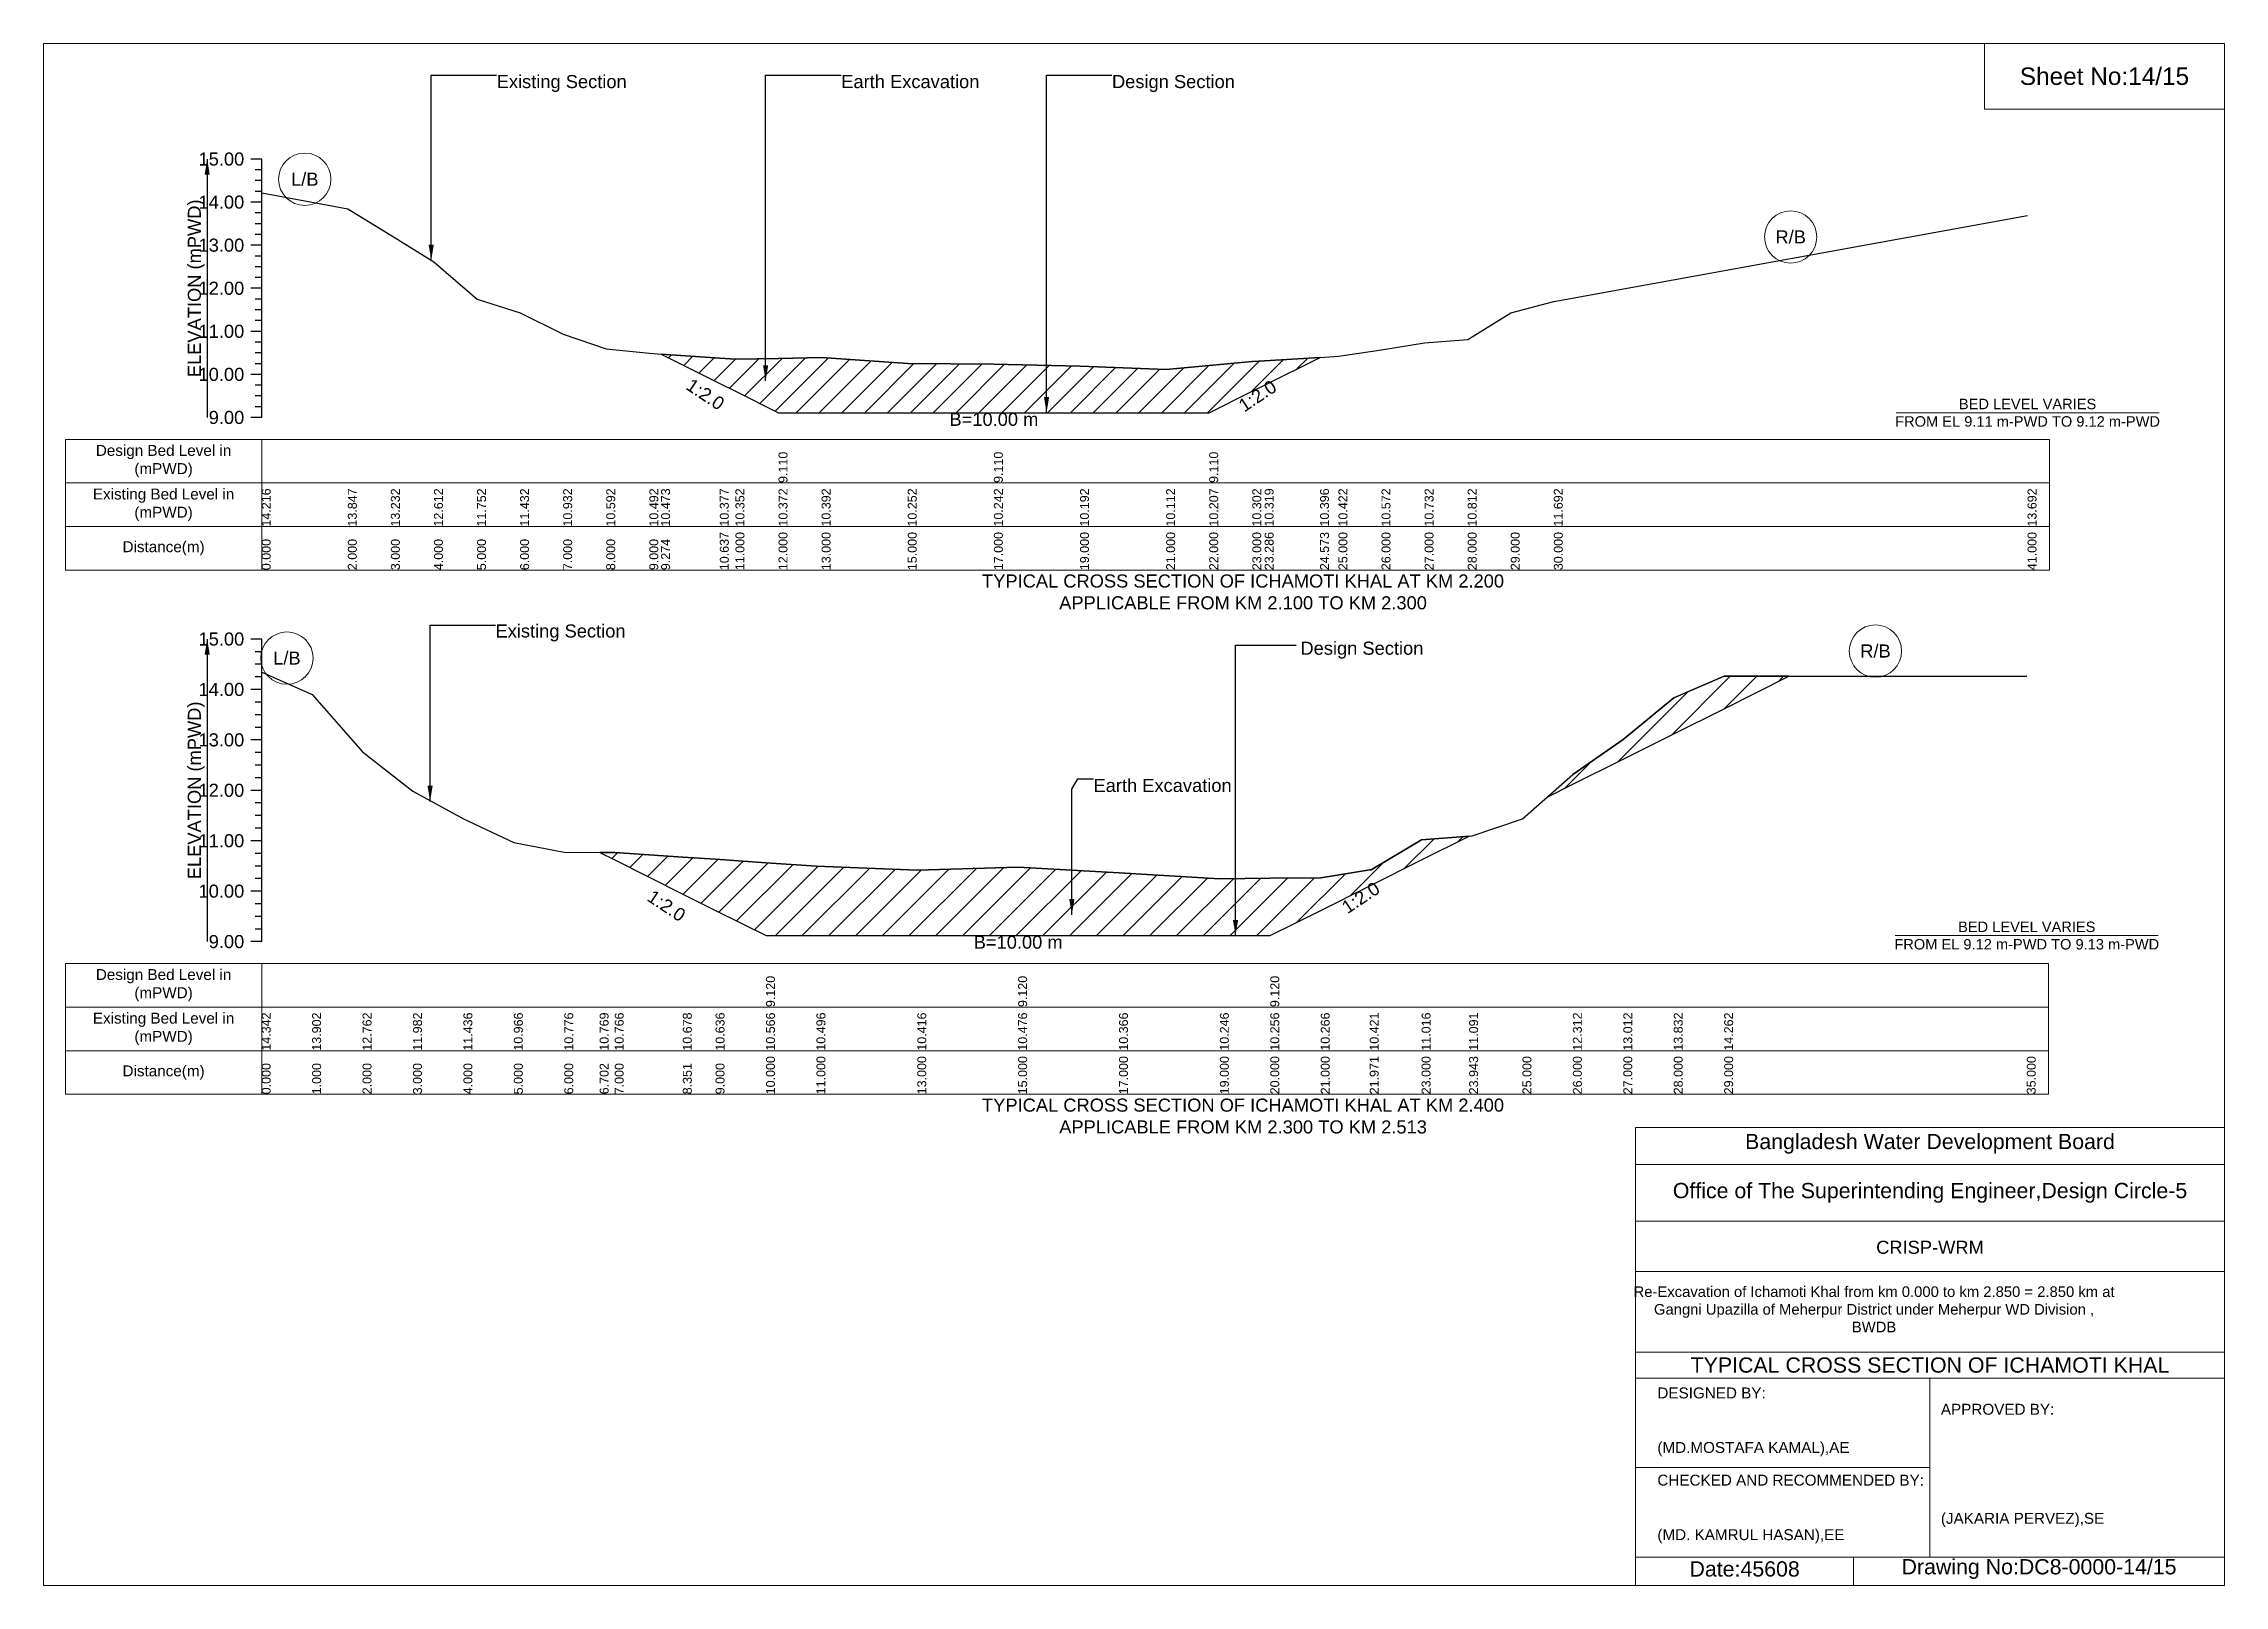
# Model space of a CAD drawing. Header units: inches. Extents: x 91000 to 258649, y -5656 to 4.
# Drawn here: x 240649 to 248649, y -5652 to 4 of the extents above; entities that cross this region are included whole.
import ezdxf

# ---------------------------------------------------------------- set-up
doc = ezdxf.new("R2010")
doc.units = ezdxf.units.IN
doc.header["$LTSCALE"] = 7
doc.header["$MEASUREMENT"] = 0
for name, color, linetype, lineweight in [('Cross section Data Border', 7, 'Continuous', 9), ('Cross Section Labels', 7, 'Continuous', 9), ('Existing_Bed_Level for Xsection', 7, 'Continuous', 25), ('Long Section Labels', 7, 'Continuous', 9)]:
    doc.layers.add(name, color=color, linetype=linetype, lineweight=lineweight)
doc.styles.get("Standard").update_dxf_attribs({"font": 'arial.ttf'})
doc.dimstyles.get("Standard").update_dxf_attribs({"dimtxt": 0.18, "dimasz": 0.18, "dimexe": 0.18, "dimexo": 0.0625, "dimgap": 0.09, "dimtad": 0, "dimtih": 1, "dimtoh": 1, "dimdec": 4, "dimzin": 0, "dimdsep": 46, "dimtxsty": 'Standard', "dimcen": 0.09, "dimadec": 0, "dimazin": 0, "dimtfac": 1, "dimtdec": 4, "dimtofl": 0, "dimtmove": 0, "dimatfit": 3, "dimfxl": 1, "dimtolj": 1, "dimtzin": 0, "dimarcsym": 0})
pattern_1 = [(45, (10649.46, 4.4), (-49.055533, 49.055533), [])]

msp = doc.modelspace()

# ---------------------------------------------------------------- texts
at = {"layer": 'Cross section Data Border', "char_height": 40, "width": 640, "attachment_point": 5}
for s, insert in [('Design Bed Level in (mPWD)', (241089.5, -1527.3)), ('Existing Bed Level in (mPWD)', (241089.5, -1687.3)), ('Distance(m)', (241089.5, -1847.3)), ('Design Bed Level in (mPWD)', (241089.5, -3450.1)), ('Existing Bed Level in (mPWD)', (241089.5, -3610.1)), ('Distance(m)', (241089.5, -3770.1))]:
    msp.add_mtext(s, dxfattribs=dict(at, insert=insert))
at = {"layer": 'Cross Section Labels'}
for s, insert, char_height, attachment_point in [('Existing Section', (242311.5, -110.8), 48, 1), ('Earth Excavation', (243575.5, -110.8), 48, 1), ('Design Section', (244568.7, -110.8), 48, 1), ('L/B', (241607.5, -493.3), 48, 5), ('R/B', (247058.5, -705), 48, 5), ('B=10.00 m', (244135.5, -1349.9), 48, 2), ('BED LEVEL VARIES ^JFROM EL 9.11 m-PWD TO 9.12 m-PWD', (247927.5, -1349.9), 38.4, 5), ('TYPICAL CROSS SECTION OF ICHAMOTI KHAL AT KM 2.200^JAPPLICABLE FROM KM 2.100 TO KM 2.300', (245049.5, -2007.3), 48, 5), ('Existing Section', (242307.2, -2126.3), 48, 1), ('L/B', (241542, -2250), 48, 5), ('Design Section', (245260.1, -2189.5), 48, 1), ('R/B', (247369.5, -2224.1), 48, 5), ('Earth Excavation', (244500.9, -2693), 48, 1), ('B=10.00 m', (244224.5, -3267.9), 48, 2), ('BED LEVEL VARIES ^JFROM EL 9.12 m-PWD TO 9.13 m-PWD', (247924.5, -3267.9), 38.4, 5), ('TYPICAL CROSS SECTION OF ICHAMOTI KHAL AT KM 2.400^JAPPLICABLE FROM KM 2.300 TO KM 2.513', (245049.5, -3930.1), 48, 5)]:
    msp.add_mtext(s, dxfattribs=dict(at, insert=insert, char_height=char_height, attachment_point=attachment_point))
at = {"layer": 'Cross Section Labels', "char_height": 48, "attachment_point": 2}
for insert, rotation in [((243090.6, -1262), 326.30993), ((245089.2, -1268), 33.69007), ((242948.1, -3138.5), 326.30993), ((245467.9, -3108.7), 33.69007)]:
    msp.add_mtext('1:2.0', dxfattribs=dict(at, insert=insert, rotation=rotation))
at = {"layer": 'Existing_Bed_Level for Xsection', "char_height": 48, "attachment_point": 6}
for s, insert in [('15.00', (241385.5, -419.3)), ('14.00', (241385.5, -577.3)), ('13.00', (241385.5, -735.3)), ('12.00', (241385.5, -893.3)), ('11.00', (241385.5, -1051.3)), ('10.00', (241385.5, -1209.3)), ('9.00', (241385.5, -1367.3)), ('15.00', (241385.5, -2180.1)), ('14.00', (241385.5, -2365.1)), ('13.00', (241385.5, -2550.1)), ('12.00', (241385.5, -2735.1)), ('11.00', (241385.5, -2920.1)), ('10.00', (241385.5, -3105.1)), ('9.00', (241385.5, -3290.1))]:
    msp.add_mtext(s, dxfattribs=dict(at, insert=insert))
at = {"layer": 'Existing_Bed_Level for Xsection', "rotation": 90}
for s, insert, char_height, attachment_point in [('ELEVATION (mPWD)', (241209.5, -893.3), 48, 5), ('9.110', (243345.5, -1607.3), 32.8, 1), ('9.110', (244135.5, -1607.3), 32.8, 1), ('9.110', (244925.5, -1607.3), 32.8, 1), ('14.216', (241449.5, -1767.3), 32.8, 1), ('13.847', (241765.5, -1767.3), 32.8, 1), ('13.232', (241923.5, -1767.3), 32.8, 1), ('12.612', (242081.5, -1767.3), 32.8, 1), ('11.752', (242239.5, -1767.3), 32.8, 1), ('11.432', (242397.5, -1767.3), 32.8, 1), ('10.932', (242555.5, -1767.3), 32.8, 1), ('10.592', (242713.5, -1767.3), 32.8, 1), ('10.492', (242871.5, -1767.3), 32.8, 1), ('10.473', (242914.8, -1767.3), 32.8, 1), ('10.377', (243130.1, -1767.3), 32.8, 1), ('10.352', (243187.5, -1767.3), 32.8, 1), ('10.372', (243345.5, -1767.3), 32.8, 1), ('10.392', (243503.5, -1767.3), 32.8, 1), ('10.252', (243819.5, -1767.3), 32.8, 1), ('10.242', (244135.5, -1767.3), 32.8, 1), ('10.192', (244451.5, -1767.3), 32.8, 1), ('10.112', (244767.5, -1767.3), 32.8, 1), ('10.207', (244925.5, -1767.3), 32.8, 1), ('10.302', (245083.5, -1767.3), 32.8, 1), ('10.319', (245128.7, -1767.3), 32.8, 1), ('10.396', (245332, -1767.3), 32.8, 1), ('10.422', (245399.5, -1767.3), 32.8, 1), ('10.572', (245557.5, -1767.3), 32.8, 1), ('10.732', (245715.5, -1767.3), 32.8, 1), ('10.812', (245873.5, -1767.3), 32.8, 1), ('11.692', (246189.5, -1767.3), 32.8, 1), ('13.692', (247927.5, -1767.3), 32.8, 1), ('0.000', (241449.5, -1927.3), 32.8, 1), ('2.000', (241765.5, -1927.3), 32.8, 1), ('3.000', (241923.5, -1927.3), 32.8, 1), ('4.000', (242081.5, -1927.3), 32.8, 1), ('5.000', (242239.5, -1927.3), 32.8, 1), ('6.000', (242397.5, -1927.3), 32.8, 1), ('7.000', (242555.5, -1927.3), 32.8, 1), ('8.000', (242713.5, -1927.3), 32.8, 1), ('9.000', (242871.5, -1927.3), 32.8, 1), ('9.274', (242914.8, -1927.3), 32.8, 1), ('10.637', (243130.1, -1927.3), 32.8, 1), ('11.000', (243187.5, -1927.3), 32.8, 1), ('12.000', (243345.5, -1927.3), 32.8, 1), ('13.000', (243503.5, -1927.3), 32.8, 1), ('15.000', (243819.5, -1927.3), 32.8, 1), ('17.000', (244135.5, -1927.3), 32.8, 1), ('19.000', (244451.5, -1927.3), 32.8, 1), ('21.000', (244767.5, -1927.3), 32.8, 1), ('22.000', (244925.5, -1927.3), 32.8, 1), ('23.000', (245083.5, -1927.3), 32.8, 1), ('23.286', (245128.7, -1927.3), 32.8, 1), ('24.573', (245332, -1927.3), 32.8, 1), ('25.000', (245399.5, -1927.3), 32.8, 1), ('26.000', (245557.5, -1927.3), 32.8, 1), ('27.000', (245715.5, -1927.3), 32.8, 1), ('28.000', (245873.5, -1927.3), 32.8, 1), ('29.000', (246031.5, -1927.3), 32.8, 1), ('30.000', (246189.5, -1927.3), 32.8, 1), ('41.000', (247927.5, -1927.3), 32.8, 1), ('ELEVATION (mPWD)', (241209.5, -2735.1), 48, 5), ('9.120', (243299.5, -3530.1), 32.8, 1), ('9.120', (244224.5, -3530.1), 32.8, 1), ('9.120', (245149.5, -3530.1), 32.8, 1), ('14.342', (241449.5, -3690.1), 32.8, 1), ('13.902', (241634.5, -3690.1), 32.8, 1), ('12.762', (241819.5, -3690.1), 32.8, 1), ('11.982', (242004.5, -3690.1), 32.8, 1), ('11.436', (242189.5, -3690.1), 32.8, 1), ('10.966', (242374.5, -3690.1), 32.8, 1), ('10.776', (242559.5, -3690.1), 32.8, 1), ('10.769', (242689.3, -3690.1), 32.8, 1), ('10.766', (242744.5, -3690.1), 32.8, 1), ('10.678', (242994.4, -3690.1), 32.8, 1), ('10.636', (243114.5, -3690.1), 32.8, 1), ('10.566', (243299.5, -3690.1), 32.8, 1), ('10.496', (243484.5, -3690.1), 32.8, 1), ('10.416', (243854.5, -3690.1), 32.8, 1), ('10.476', (244224.5, -3690.1), 32.8, 1), ('10.366', (244594.5, -3690.1), 32.8, 1), ('10.246', (244964.5, -3690.1), 32.8, 1), ('10.256', (245149.5, -3690.1), 32.8, 1), ('10.266', (245334.5, -3690.1), 32.8, 1), ('10.421', (245514.2, -3690.1), 32.8, 1), ('11.016', (245704.5, -3690.1), 32.8, 1), ('11.091', (245878.9, -3690.1), 32.8, 1), ('12.312', (246259.5, -3690.1), 32.8, 1), ('13.012', (246444.5, -3690.1), 32.8, 1), ('13.832', (246629.5, -3690.1), 32.8, 1), ('14.262', (246814.5, -3690.1), 32.8, 1), ('0.000', (241449.5, -3850.1), 32.8, 1), ('1.000', (241634.5, -3850.1), 32.8, 1), ('2.000', (241819.5, -3850.1), 32.8, 1), ('3.000', (242004.5, -3850.1), 32.8, 1), ('4.000', (242189.5, -3850.1), 32.8, 1), ('5.000', (242374.5, -3850.1), 32.8, 1), ('6.000', (242559.5, -3850.1), 32.8, 1), ('6.702', (242689.3, -3850.1), 32.8, 1), ('7.000', (242744.5, -3850.1), 32.8, 1), ('8.351', (242994.4, -3850.1), 32.8, 1), ('9.000', (243114.5, -3850.1), 32.8, 1), ('10.000', (243299.5, -3850.1), 32.8, 1), ('11.000', (243484.5, -3850.1), 32.8, 1), ('13.000', (243854.5, -3850.1), 32.8, 1), ('15.000', (244224.5, -3850.1), 32.8, 1), ('17.000', (244594.5, -3850.1), 32.8, 1), ('19.000', (244964.5, -3850.1), 32.8, 1), ('20.000', (245149.5, -3850.1), 32.8, 1), ('21.000', (245334.5, -3850.1), 32.8, 1), ('21.971', (245514.2, -3850.1), 32.8, 1), ('23.000', (245704.5, -3850.1), 32.8, 1), ('23.943', (245878.9, -3850.1), 32.8, 1), ('25.000', (246074.5, -3850.1), 32.8, 1), ('26.000', (246259.5, -3850.1), 32.8, 1), ('27.000', (246444.5, -3850.1), 32.8, 1), ('28.000', (246629.5, -3850.1), 32.8, 1), ('29.000', (246814.5, -3850.1), 32.8, 1), ('35.000', (247924.5, -3850.1), 32.8, 1)]:
    msp.add_mtext(s, dxfattribs=dict(at, insert=insert, char_height=char_height, attachment_point=attachment_point))
at = {"layer": 'Long Section Labels', "attachment_point": 5}
for s, insert, char_height in [('Sheet No:14/15', (248209.5, -115.6), 64), ('Bangladesh Water Development Board', (247569.5, -4031.6), 56), ('Office of The Superintending Engineer,Design Circle-5', (247569.5, -4211.6), 56)]:
    msp.add_mtext(s, dxfattribs=dict(at, insert=insert, char_height=char_height))
at = {"layer": 'Long Section Labels'}
for s, insert, char_height, width, attachment_point in [('CRISP-WRM', (247569.5, -4411.6), 48, 2240, 5), ('Re-Excavation of Ichamoti Khal from km 0.000 to km 2.850 = 2.850 km at^JGangni Upazilla of Meherpur District under Meherpur WD Division ,^JBWDB', (247364.3, -4638.9), 38.88, 1749.6, 5), ('TYPICAL CROSS SECTION OF ICHAMOTI KHAL', (247569.5, -4843.6), 56, 2240, 5), ('DESIGNED BY:^J^J^J(MD.MOSTAFA KAMAL),AE', (246569.5, -5051.6), 40, 1120, 4), ('APPROVED BY:^J^J^J^J^J^J(JAKARIA PERVEZ),SE', (247609.5, -5211.6), 40, 1120, 4), ('CHECKED AND RECOMMENDED BY:^J^J^J(MD. KAMRUL HASAN),EE', (246569.5, -5371.6), 40, 1120, 4), ('Date:45608', (246889.5, -5591.6), 56, 1120, 5), ('Drawing No:DC8-0000-14/15', (247969.5, -5591.6), 56, 1760, 5)]:
    msp.add_mtext(s, dxfattribs=dict(at, insert=insert, char_height=char_height, width=width, attachment_point=attachment_point))

# ---------------------------------------------------------------- hatches: boundary and pattern name
at = {"layer": 'Existing_Bed_Level for Xsection'}
h = msp.add_hatch(dxfattribs=at)
h.set_pattern_fill('ANSI31', color=256, scale=474, style=0)
h.set_pattern_definition([(45, (10649.46, 4.4), (-41.896077, 41.896077), [])])
h.paths.add_polyline_path([(242914.8, -1134.6), (243130.1, -1242.3), (243187.5, -1270.9), (243345.5, -1349.9), (243503.5, -1349.9), (243819.5, -1349.9), (244135.5, -1349.9), (244451.5, -1349.9), (244767.5, -1349.9), (244925.5, -1349.9), (245083.5, -1270.9), (245128.7, -1248.3), (245332, -1146.7), (245128.7, -1158.9), (245083.5, -1161.6), (244925.5, -1176.6), (244767.5, -1191.6), (244451.5, -1179), (244135.5, -1171.1), (243819.5, -1169.5), (243503.5, -1147.4), (243345.5, -1150.5), (243187.5, -1153.7), (243130.1, -1149.7)])
h = msp.add_hatch(dxfattribs=at)
h.set_pattern_fill('ANSI31', color=256, scale=555, style=0)
h.set_pattern_definition(pattern_1)
h.paths.add_polyline_path([(246165, -2760.1), (246259.5, -2712.9), (246444.5, -2620.4), (246629.5, -2527.9), (246814.5, -2435.4), (247052, -2316.6), (246814.5, -2316.6), (246629.5, -2396.2), (246444.5, -2547.9), (246259.5, -2677.4)])
h = msp.add_hatch(dxfattribs=at)
h.set_pattern_fill('ANSI31', color=256, scale=555, style=0)
h.set_pattern_definition(pattern_1)
h.paths.add_polyline_path([(242689.3, -2962.8), (242744.5, -2990.4), (242994.4, -3115.4), (243114.5, -3175.4), (243299.5, -3267.9), (243484.5, -3267.9), (243854.5, -3267.9), (244224.5, -3267.9), (244594.5, -3267.9), (244964.5, -3267.9), (245149.5, -3267.9), (245334.5, -3175.4), (245514.2, -3085.6), (245519.5, -3082.9), (245704.5, -2990.4), (245878.9, -2903.2), (245704.5, -2917.1), (245519.5, -3026.3), (245514.2, -3027.1), (245334.5, -3055.9), (245149.5, -3057.7), (244964.5, -3059.6), (244594.5, -3037.4), (244224.5, -3017), (243854.5, -3028.1), (243484.5, -3013.3), (243299.5, -3000.4), (243114.5, -2987.4), (242994.4, -2979.6), (242744.5, -2963.4)])

# ---------------------------------------------------------------- linework, layer by layer
at = {"layer": 'Cross section Data Border'}
for points in [[(240729.5, -1447.3), (248007.5, -1447.3), (248007.5, -1927.3), (240729.5, -1927.3)], [(240729.5, -3370.1), (248004.5, -3370.1), (248004.5, -3850.1), (240729.5, -3850.1)]]:
    msp.add_lwpolyline(points, close=True, dxfattribs=at)
for points in [[(241449.5, -1447.3), (241449.5, -1927.3)], [(240729.5, -1607.3), (248007.5, -1607.3)], [(240729.5, -1767.3), (248007.5, -1767.3)], [(241449.5, -3370.1), (241449.5, -3850.1)], [(240729.5, -3530.1), (248004.5, -3530.1)], [(240729.5, -3690.1), (248004.5, -3690.1)]]:
    msp.add_lwpolyline(points, dxfattribs=at)
at = {"layer": 'Cross Section Labels'}
for points in [[(247445.2, -1349.9), (248409.7, -1349.9)], [(247442.2, -3267.9), (248406.7, -3267.9)]]:
    msp.add_lwpolyline(points, dxfattribs=at)
for centre in [(241607.5, -493.3), (247058.5, -705), (241542, -2250), (247369.5, -2224.1)]:
    msp.add_circle(centre, 96, dxfattribs=at)
at = {"layer": 'Existing_Bed_Level for Xsection'}
for points in [[(241449.5, -419.3), (241409.5, -419.3)], [(241449.5, -458.8), (241425.5, -458.8)], [(241449.5, -1367.3), (241449.5, -1209.3), (241449.5, -1051.3), (241449.5, -893.3), (241449.5, -735.3), (241449.5, -577.3), (241449.5, -419.3)], [(241449.5, -498.3), (241425.5, -498.3)], [(241449.5, -537.8), (241425.5, -537.8)], [(241449.5, -543.2), (241765.5, -601.5), (241923.5, -698.6), (242081.5, -796.6), (242239.5, -932.5), (242397.5, -983), (242555.5, -1062), (242713.5, -1115.8), (242871.5, -1131.6), (242914.8, -1134.6), (243130.1, -1149.7), (243187.5, -1153.7), (243345.5, -1150.5), (243345.5, -1150.5), (243503.5, -1147.4), (243819.5, -1169.5), (244135.5, -1171.1), (244135.5, -1171.1), (244451.5, -1179), (244767.5, -1191.6), (244925.5, -1176.6), (244925.5, -1176.6), (245083.5, -1161.6), (245128.7, -1158.9), (245332, -1146.7), (245399.5, -1142.6), (245557.5, -1118.9), (245715.5, -1093.6), (245873.5, -1081), (246031.5, -983), (246189.5, -942), (247927.5, -626)], [(241449.5, -577.3), (241409.5, -577.3)], [(241449.5, -616.8), (241425.5, -616.8)], [(241449.5, -656.3), (241425.5, -656.3)], [(241449.5, -695.8), (241425.5, -695.8)], [(241449.5, -735.3), (241409.5, -735.3)], [(241449.5, -774.8), (241425.5, -774.8)], [(241449.5, -814.3), (241425.5, -814.3)], [(241449.5, -853.8), (241425.5, -853.8)], [(241449.5, -893.3), (241409.5, -893.3)], [(241449.5, -932.8), (241425.5, -932.8)], [(241449.5, -972.3), (241425.5, -972.3)], [(241449.5, -1011.8), (241425.5, -1011.8)], [(241449.5, -1051.3), (241409.5, -1051.3)], [(241449.5, -1090.8), (241425.5, -1090.8)], [(241449.5, -1130.3), (241425.5, -1130.3)], [(241449.5, -1169.8), (241425.5, -1169.8)], [(241449.5, -1209.3), (241409.5, -1209.3)], [(241449.5, -1248.8), (241425.5, -1248.8)], [(241449.5, -1288.3), (241425.5, -1288.3)], [(241449.5, -1327.8), (241425.5, -1327.8)], [(241449.5, -1367.3), (241409.5, -1367.3)], [(241449.5, -2180.1), (241409.5, -2180.1)], [(241449.5, -2226.4), (241425.5, -2226.4)], [(241449.5, -3290.1), (241449.5, -3105.1), (241449.5, -2920.1), (241449.5, -2735.1), (241449.5, -2550.1), (241449.5, -2365.1), (241449.5, -2180.1)], [(241449.5, -2272.6), (241425.5, -2272.6)], [(241449.5, -2318.9), (241425.5, -2318.9)], [(241449.5, -2301.8), (241634.5, -2383.2), (241819.5, -2594.1), (242004.5, -2738.4), (242189.5, -2839.4), (242374.5, -2926.4), (242559.5, -2961.5), (242689.3, -2962.8), (242744.5, -2963.4), (242994.4, -2979.6), (243114.5, -2987.4), (243299.5, -3000.4), (243299.5, -3000.4), (243484.5, -3013.3), (243854.5, -3028.1), (244224.5, -3017), (244224.5, -3017), (244594.5, -3037.4), (244964.5, -3059.6), (245149.5, -3057.7), (245149.5, -3057.7), (245334.5, -3055.9), (245514.2, -3027.1), (245519.5, -3026.3), (245704.5, -2917.1), (245878.9, -2903.2), (245889.5, -2902.3), (246074.5, -2839.4), (246259.5, -2677.4), (246444.5, -2547.9), (246629.5, -2396.2), (246814.5, -2316.6), (247924.5, -2316.6)], [(241449.5, -2365.1), (241409.5, -2365.1)], [(241449.5, -2411.4), (241425.5, -2411.4)], [(241449.5, -2457.6), (241425.5, -2457.6)], [(241449.5, -2550.1), (241409.5, -2550.1)], [(241449.5, -2503.9), (241425.5, -2503.9)], [(241449.5, -2596.4), (241425.5, -2596.4)], [(241449.5, -2642.6), (241425.5, -2642.6)], [(241449.5, -2688.9), (241425.5, -2688.9)], [(241449.5, -2735.1), (241409.5, -2735.1)], [(241449.5, -2781.4), (241425.5, -2781.4)], [(241449.5, -2827.6), (241425.5, -2827.6)], [(241449.5, -2873.9), (241425.5, -2873.9)], [(241449.5, -2920.1), (241409.5, -2920.1)], [(241449.5, -2966.4), (241425.5, -2966.4)], [(241449.5, -3012.6), (241425.5, -3012.6)], [(241449.5, -3105.1), (241409.5, -3105.1)], [(241449.5, -3058.9), (241425.5, -3058.9)], [(241449.5, -3151.4), (241425.5, -3151.4)], [(241449.5, -3197.6), (241425.5, -3197.6)], [(241449.5, -3243.9), (241425.5, -3243.9)], [(241449.5, -3290.1), (241409.5, -3290.1)]]:
    msp.add_lwpolyline(points, dxfattribs=at)
for points in [[(242914.8, -1134.6), (243130.1, -1242.3), (243187.5, -1270.9), (243345.5, -1349.9), (243345.5, -1349.9), (243503.5, -1349.9), (243819.5, -1349.9), (244135.5, -1349.9), (244135.5, -1349.9), (244451.5, -1349.9), (244767.5, -1349.9), (244925.5, -1349.9), (244925.5, -1349.9), (245083.5, -1270.9), (245128.7, -1248.3), (245332, -1146.7), (245332, -1146.7), (245332, -1146.7), (245128.7, -1158.9), (245083.5, -1161.6), (244925.5, -1176.6), (244925.5, -1176.6), (244767.5, -1191.6), (244451.5, -1179), (244135.5, -1171.1), (244135.5, -1171.1), (243819.5, -1169.5), (243503.5, -1147.4), (243345.5, -1150.5), (243345.5, -1150.5), (243187.5, -1153.7), (243130.1, -1149.7)], [(246165, -2760.1), (246259.5, -2712.9), (246444.5, -2620.4), (246629.5, -2527.9), (246814.5, -2435.4), (247052, -2316.6), (246814.5, -2316.6), (246629.5, -2396.2), (246444.5, -2547.9), (246259.5, -2677.4)], [(242689.3, -2962.8), (242689.3, -2962.8), (242744.5, -2990.4), (242994.4, -3115.4), (243114.5, -3175.4), (243299.5, -3267.9), (243299.5, -3267.9), (243484.5, -3267.9), (243854.5, -3267.9), (244224.5, -3267.9), (244224.5, -3267.9), (244594.5, -3267.9), (244964.5, -3267.9), (245149.5, -3267.9), (245149.5, -3267.9), (245334.5, -3175.4), (245514.2, -3085.6), (245519.5, -3082.9), (245704.5, -2990.4), (245878.9, -2903.2), (245878.9, -2903.2), (245878.9, -2903.2), (245704.5, -2917.1), (245519.5, -3026.3), (245514.2, -3027.1), (245334.5, -3055.9), (245149.5, -3057.7), (245149.5, -3057.7), (244964.5, -3059.6), (244594.5, -3037.4), (244224.5, -3017), (244224.5, -3017), (243854.5, -3028.1), (243484.5, -3013.3), (243299.5, -3000.4), (243299.5, -3000.4), (243114.5, -2987.4), (242994.4, -2979.6), (242744.5, -2963.4), (242689.3, -2962.8)]]:
    msp.add_lwpolyline(points, close=True, dxfattribs=at)
at = {"layer": 'Long Section Labels'}
for points in [[(240649.5, 4.4), (248649.5, 4.4), (248649.5, -5651.6), (240649.5, -5651.6)], [(247769.5, 4.4), (248649.5, 4.4), (248649.5, -235.6), (247769.5, -235.6)]]:
    msp.add_lwpolyline(points, close=True, dxfattribs=at)
for points in [[(246489.5, -5651.6), (246489.5, -3971.6), (248649.5, -3971.6)], [(246489.5, -4107.6), (248649.5, -4107.6)], [(246489.5, -4315.6), (248649.5, -4315.6)], [(246489.5, -4499.6), (248649.5, -4499.6)], [(246489.5, -4795.6), (248649.5, -4795.6)], [(246489.5, -4891.6), (248649.5, -4891.6)], [(247569.5, -4891.6), (247569.5, -5547.6)], [(246489.5, -5219.6), (247569.5, -5219.6)], [(246489.5, -5547.6), (248649.5, -5547.6)], [(247289.5, -5547.6), (247289.5, -5651.6)]]:
    msp.add_lwpolyline(points, dxfattribs=at)

msp.set_redraw_order([(e.dxf.handle, doc.entitydb.next_handle()) for e in msp.query("TEXT MTEXT ATTDEF DIMENSION ARC_DIMENSION")])  # texts and dimensions are drawn at this point

# ---------------------------------------------------------------- leaders
at = {"layer": 'Cross Section Labels', "annotation_type": 0, "has_hookline": 1, "hookline_direction": 0}
for points, text_width in [([(242071.5, -790.4), (242071.5, -110.8), (242311.4, -110.8)], 467.2), ([(243298.1, -1233.1), (243298.1, -110.8), (243575.4, -110.8)], 497), ([(244328.7, -1349.9), (244328.7, -110.8), (244568.6, -110.8)], 441.2), ([(242067.2, -2775.6), (242067.2, -2129.2), (242307.1, -2129.2)], 467.2), ([(245021.9, -3267.9), (245021.9, -2202.2), (245243.8, -2202)], 441.2), ([(244421.4, -3191.7), (244421.4, -2730.1), (244443.3, -2693), (244500.9, -2693)], 497)]:
    msp.add_leader(points, dimstyle='Standard', override={"dimasz": 57.6}, dxfattribs=dict(at, text_width=text_width))
at = {"layer": 'Existing_Bed_Level for Xsection'}
for points in [[(241249.5, -419.3), (241249.5, -1367.3)], [(241249.5, -2180.1), (241249.5, -3290.1)]]:
    msp.add_leader(points, dimstyle='Standard', override={"dimasz": 57.6}, dxfattribs=at)

doc.saveas('drawing.dxf')
